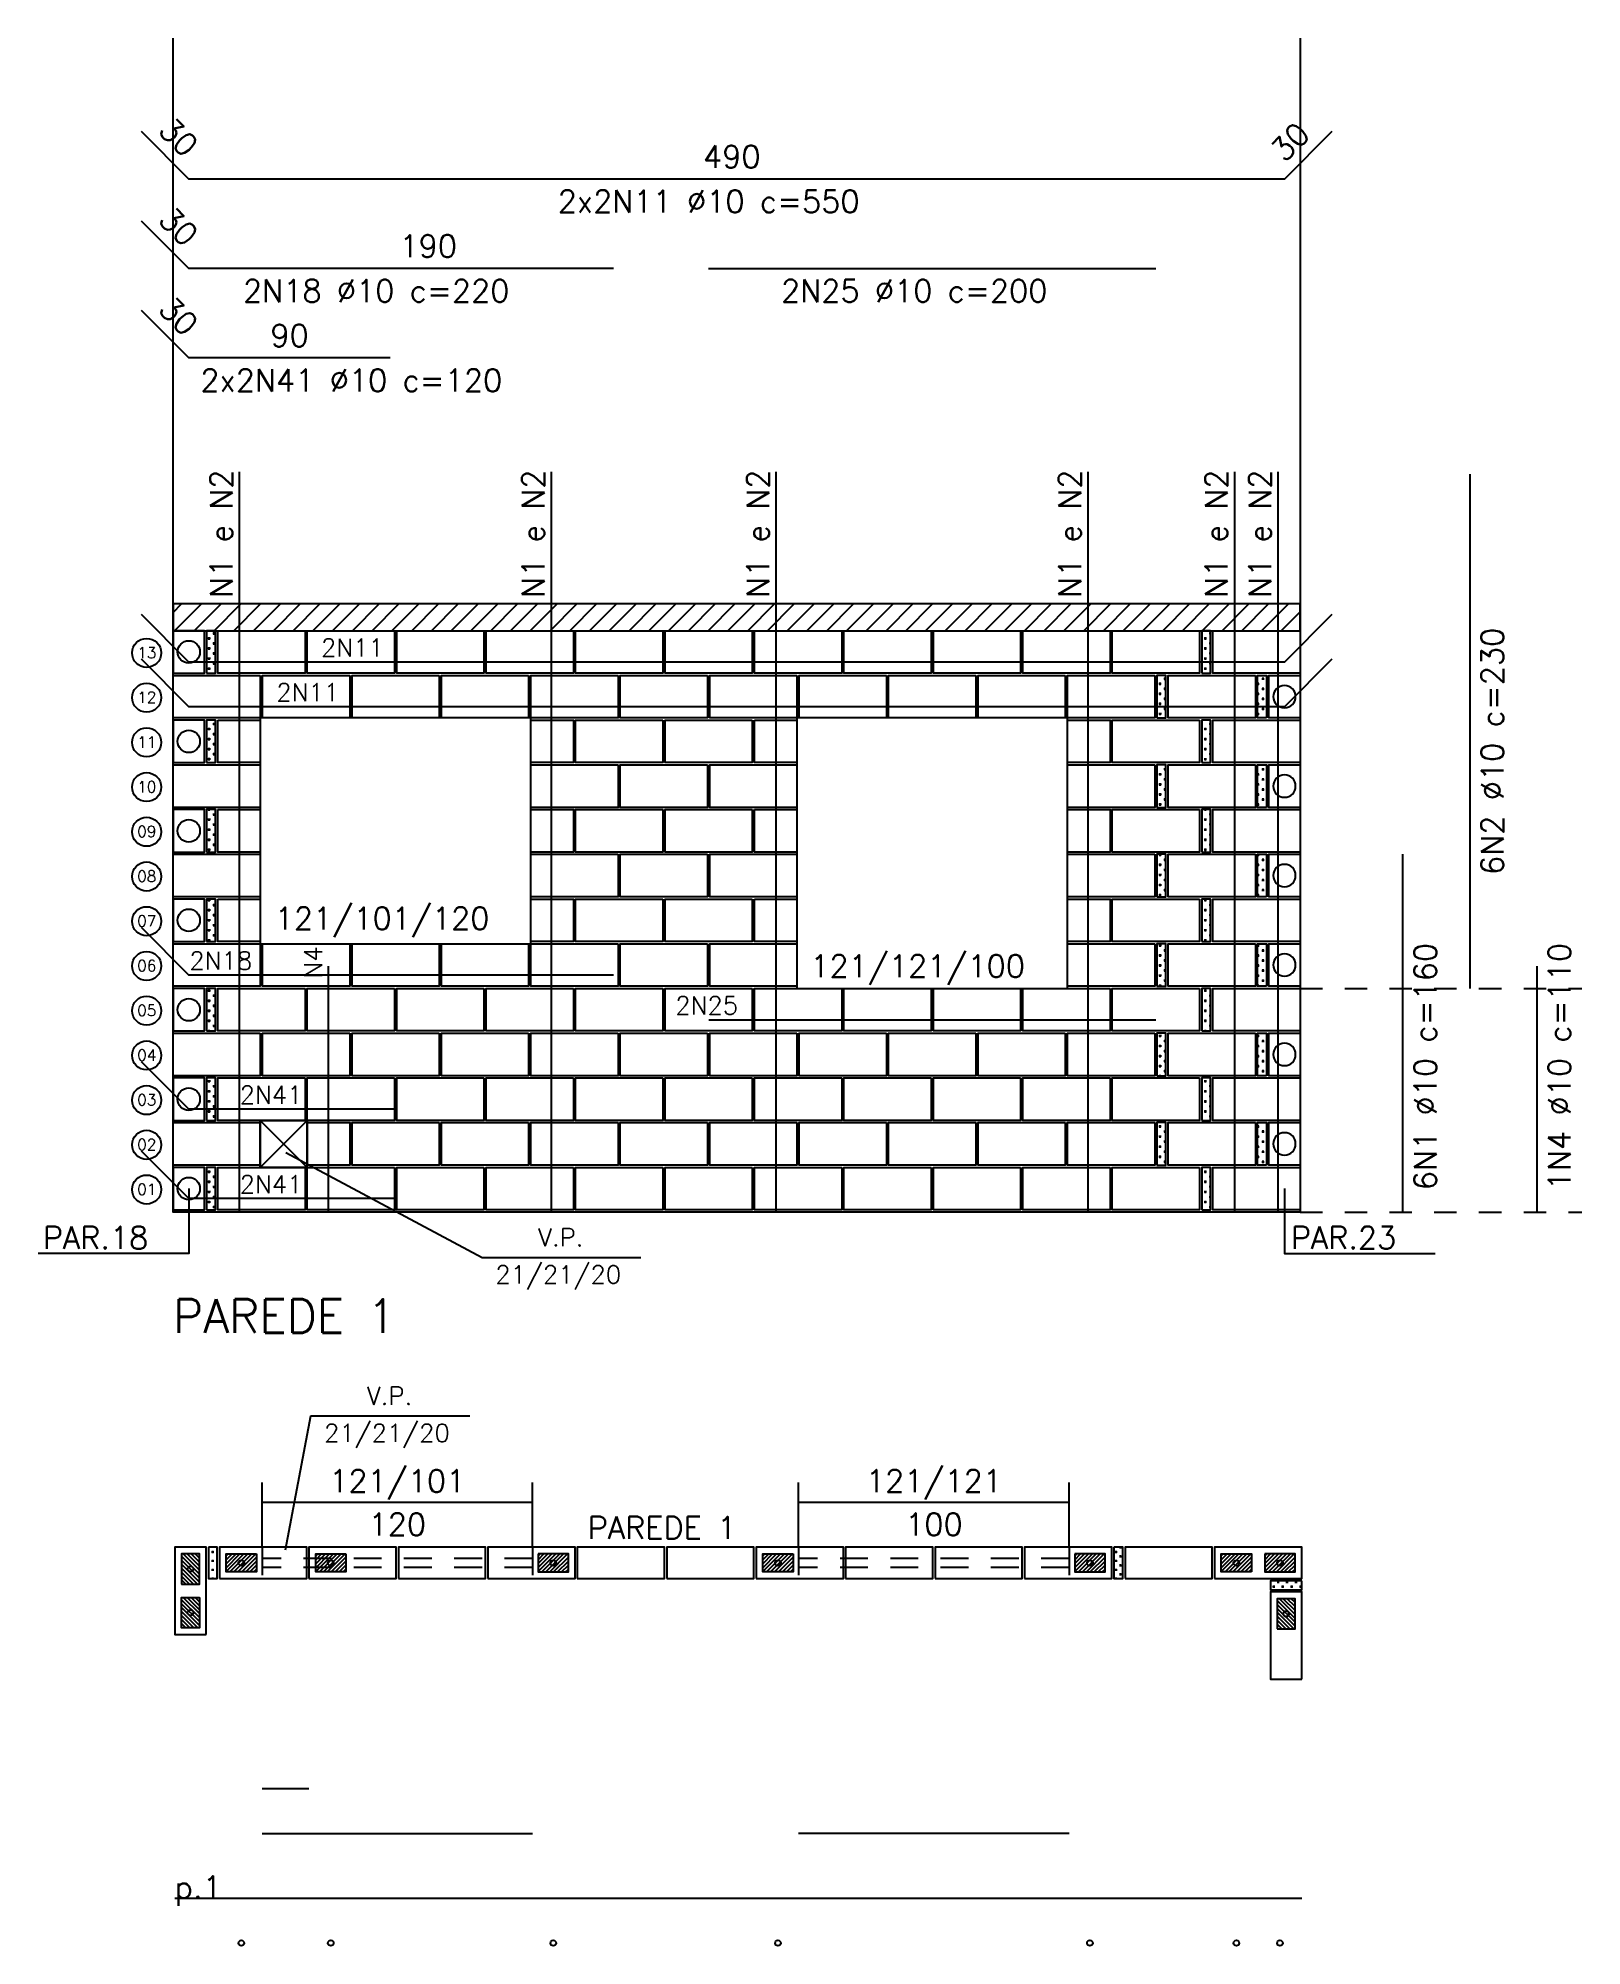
# Model space of a CAD drawing. Header units: metres. Extents: x -96 to 15, y -6 to 59.
# Drawn here: x -21.06 to -14.15, y -1.25 to 7.28 of the extents above; entities that cross this region are included whole.
import ezdxf
from ezdxf.enums import TextEntityAlignment as Align

# ---------------------------------------------------------------- set-up
doc = ezdxf.new("R2010")
doc.units = ezdxf.units.M
doc.header["$LTSCALE"] = 0.5
doc.header["$MEASUREMENT"] = 0
doc.linetypes.add('CENTER', pattern=[2, 1.25, -0.25, 0.25, -0.25])
doc.linetypes.add('HIDDEN', pattern=[0.375, 0.25, -0.125])
for name, color, linetype in [('ALV01', 2, 'CONTINUOUS'), ('AUX00', 7, 'CONTINUOUS'), ('AUX01', 1, 'CONTINUOUS'), ('B04', 6, 'CONTINUOUS'), ('B19', 3, 'CONTINUOUS'), ('B39', 2, 'CONTINUOUS'), ('B39C', 5, 'CONTINUOUS'), ('B90°', 116, 'CONTINUOUS'), ('BLOCO-E', 2, 'CONTINUOUS'), ('BLOCO-I', 3, 'CONTINUOUS'), ('BLOCOS-E', 2, 'CONTINUOUS'), ('BP', 116, 'CONTINUOUS'), ('EIX01', 1, 'CENTER'), ('ESQ00', 160, 'CONTINUOUS'), ('ESQ01', 5, 'CONTINUOUS'), ('ESQ07', 212, 'CONTINUOUS'), ('ESQUADRIAS', 5, 'HIDDEN'), ('FERRO_CANALETA', 4, 'CONTINUOUS'), ('FERRO_GROUTE', 4, 'CONTINUOUS'), ('GROUTE01', 6, 'CONTINUOUS'), ('H04', 9, 'CONTINUOUS'), ('HATCHLAJE', 251, 'HIDDEN'), ('TXPR', 3, 'CONTINUOUS'), ('TXPR02', 3, 'CONTINUOUS'), ('TXT02', 2, 'CONTINUOUS'), ('TXT05', 4, 'CONTINUOUS'), ('VIG02', 3, 'CONTINUOUS')]:
    doc.layers.add(name, color=color, linetype=linetype)
doc.styles.add('ROMANS', font='romans.shx')
doc.styles.add('SIMPLEX', font='SIMPLEX')
pattern_1 = [(45, (43.315318, -24.389187), (-0.0088388348, 0.0088388348), [])]
pattern_2 = [(1e-14, (-114.7, 93.75), (0.02, -0.02), [0.01, -0.03]), (270, (-114.695, 93.755), (-0.02, -0.02), [0.01, -0.03])]
pattern_3 = [(45, (27.520958, -23.998318), (-0.0088388348, 0.0088388348), [])]

msp = doc.modelspace()

# ---------------------------------------------------------------- texts
at = {"layer": 'AUX00', "color": 2, "style": 'SIMPLEX'}
for s, p in [('13', (-20.6125, 4.5068)), ('12', (-20.6125, 4.3068)), ('11', (-20.6125, 4.1068)), ('10', (-20.6125, 3.9068)), ('09', (-20.6125, 3.7068)), ('08', (-20.6125, 3.5068)), ('07', (-20.6125, 3.3068)), ('06', (-20.6125, 3.1068)), ('05', (-20.6125, 2.9068)), ('04', (-20.6125, 2.7068)), ('03', (-20.6125, 2.5068)), ('02', (-20.6125, 2.3068)), ('01', (-20.6125, 2.1068))]:
    msp.add_text(s, height=0.05, rotation=360, dxfattribs=at).set_placement(p)
at = {"layer": 'TXPR02', "style": 'SIMPLEX'}
msp.add_text('PAREDE 1', height=0.1, dxfattribs=at).set_placement((-18.5973, 0.5679))
at = {"layer": 'TXT02'}
for s, height, rotation, style, p in [('30', 0.1, 315.00026, 'SIMPLEX', (-20.5233, 6.862)), ('30', 0.1, 45, 'SIMPLEX', (-15.4819, 6.7206)), ('30', 0.1, 315.00026, 'SIMPLEX', (-20.5233, 6.462)), ('30', 0.1, 315.00026, 'SIMPLEX', (-20.5233, 6.062)), ('N1 e N2', 0.1, 90, 'SIMPLEX', (-20.1867, 4.7763)), ('N1 e N2', 0.1, 90, 'SIMPLEX', (-18.7917, 4.7763)), ('N1 e N2', 0.1, 90, 'SIMPLEX', (-17.7867, 4.7763)), ('N1 e N2', 0.1, 90, 'SIMPLEX', (-16.3917, 4.7763)), ('N1 e N2', 0.1, 90, 'SIMPLEX', (-15.7367, 4.7763)), ('N1 e N2', 0.1, 90, 'SIMPLEX', (-15.5417, 4.7763)), ('6N2 %%C10 c=230', 0.1, 90, 'SIMPLEX', (-14.5019, 3.5375)), ('N4', 0.08, 90, 'SIMPLEX', (-19.786, 3.0738)), ('6N1 %%C10 c=160', 0.1, 90, 'SIMPLEX', (-14.8019, 2.1276)), ('1N4 %%C10 c=110', 0.1, 90, 'SIMPLEX', (-14.2019, 2.1276)), ('PAR.18', 0.1, 360, 'SIMPLEX', (-21.0344, 1.8655)), ('PAR.23', 0.1, 0, 'SIMPLEX', (-15.4532, 1.8655)), ('p.1', 0.1, 0, 'ROMANS', (-20.4444, -1.0391))]:
    msp.add_text(s, height=height, rotation=rotation, dxfattribs=dict(at, style=style)).set_placement(p)
at = {"layer": 'TXT02', "style": 'SIMPLEX'}
for s, height, p in [('490', 0.1, (-18.0819, 6.6999)), ('2x2N11 %%C10 c=550', 0.1, (-18.7319, 6.4999)), ('190', 0.1, (-19.4395, 6.2999)), ('2N18 %%C10 c=220', 0.1, (-20.1395, 6.0999)), ('2N25 %%C10 c=200', 0.1, (-17.7333, 6.0999)), ('90', 0.1, (-20.0169, 5.8999)), ('2x2N41 %%C10 c=120', 0.1, (-20.33, 5.6999)), ('2N11', 0.08, (-19.7905, 4.5142)), ('2N11', 0.08, (-19.9905, 4.3142)), ('121/101/120', 0.1, (-19.9972, 3.2933)), ('2N18', 0.08, (-20.3793, 3.1142)), ('121/121/100', 0.1, (-17.6022, 3.0799)), ('2N25', 0.08, (-18.2061, 2.9142)), ('2N41', 0.08, (-20.1544, 2.5142)), ('2N41', 0.08, (-20.1544, 2.1142)), ('V.P.', 0.08, (-18.8192, 1.8769)), ('21/21/20', 0.08, (-19.0108, 1.7106)), ('V.P.', 0.08, (-19.5851, 1.1681)), ('21/21/20', 0.08, (-19.7767, 1.0018))]:
    msp.add_text(s, height=height, dxfattribs=at).set_placement(p)
at = {"layer": 'TXT05', "style": 'SIMPLEX'}
msp.add_text('PAREDE 1', height=0.15, dxfattribs=at).set_placement((-20.4519, 1.4899))

# ---------------------------------------------------------------- blocks, each defined once
blk = doc.blocks.new('BE-14X04-VISTA')
at = {"layer": 'H04'}
h = blk.add_hatch(dxfattribs=at)
h.set_pattern_fill('CROSS', color=256, scale=0.090009, style=0)
h.set_pattern_definition([(360, (9.124238, 13.820944), (0.02250224, 0.02250224), [0.01125112, -0.03375336]), (90, (9.129863, 13.815318), (-0.02250224, 0.02250224), [0.01125112, -0.03375336])])
h.paths.add_polyline_path([(-0.04, 0), (0, 0), (0, 0.19), (-0.04, 0.19)])
at = {"layer": 'B04'}
blk.add_lwpolyline([(0, 0), (-0.04, 0), (-0.04, 0.19), (0, 0.19)], close=True, dxfattribs=at)
blk = doc.blocks.new('BP')
at = {"layer": 'BP'}
blk.add_lwpolyline([(0, 0), (0.14, 0), (0.14, 0.19), (0, 0.19)], close=True, dxfattribs=at)
blk.add_circle((0.07, 0.095), 0.05, dxfattribs=at)
blk = doc.blocks.new('*U57')
at = {"layer": 'BLOCOS-E'}
blk.add_lwpolyline([(0, 0), (0.39, 0), (0.39, 0.14), (0, 0.14)], close=True, dxfattribs=at)
blk = doc.blocks.new('*U56')
at = {"layer": 'AUX00'}
h = blk.add_hatch(dxfattribs=at)
h.set_pattern_fill('ANSI31', scale=0.1, style=0)
h.set_pattern_definition(pattern_1)
h.paths.add_polyline_path([(0.165, 0.03), (0.03, 0.03), (0.03, 0.11), (0.165, 0.11)])
h = blk.add_hatch(dxfattribs=at)
h.set_pattern_fill('ANSI31', scale=0.1, style=0)
h.set_pattern_definition(pattern_1)
h.paths.add_polyline_path([(0.225, 0.11), (0.225, 0.03), (0.36, 0.03), (0.36, 0.11)])
at = {"layer": 'BLOCO-I', "color": 3}
for points in [[(0.165, 0.03), (0.03, 0.03), (0.03, 0.11), (0.165, 0.11)], [(0.225, 0.11), (0.225, 0.03), (0.36, 0.03), (0.36, 0.11)]]:
    blk.add_lwpolyline(points, close=True, dxfattribs=at)
at = {"layer": 'BLOCOS-E'}
blk.add_lwpolyline([(0, 0), (0.39, 0), (0.39, 0.14), (0, 0.14)], close=True, dxfattribs=at)
at = {"layer": 'GROUTE01', "color": 6}
for centre in [(0.0975, 0.07), (0.2925, 0.07)]:
    blk.add_circle(centre, 0.0125, dxfattribs=at)
blk = doc.blocks.new('*U64')
at = {"layer": 'B04'}
h = blk.add_hatch(dxfattribs=at)
h.set_pattern_fill('CROSS', scale=0.08, angle=180, style=0)
h.set_pattern_definition(pattern_2)
h.paths.add_polyline_path([(0, 0), (0, 0.14), (0.04, 0.14), (0.04, 0)])
blk.add_lwpolyline([(0, 0), (0, 0.14), (0.04, 0.14), (0.04, 0)], close=True, dxfattribs=at)
blk = doc.blocks.new('*U65')
at = {"layer": 'B04'}
h = blk.add_hatch(dxfattribs=at)
h.set_pattern_fill('CROSS', scale=0.08, angle=180, style=0)
h.set_pattern_definition(pattern_2)
h.paths.add_polyline_path([(0, 0), (0, 0.14), (0.04, 0.14), (0.04, 0)])
blk.add_lwpolyline([(0, 0), (0, 0.14), (0.04, 0.14), (0.04, 0)], close=True, dxfattribs=at)
blk = doc.blocks.new('*U66')
at = {"layer": 'AUX00'}
h = blk.add_hatch(dxfattribs=at)
h.set_pattern_fill('ANSI31', scale=0.1, style=0)
h.set_pattern_definition(pattern_1)
h.paths.add_polyline_path([(0.225, 0.11), (0.225, 0.03), (0.36, 0.03), (0.36, 0.11)])
at = {"layer": 'BLOCO-I', "color": 3}
blk.add_lwpolyline([(0.225, 0.11), (0.225, 0.03), (0.36, 0.03), (0.36, 0.11)], close=True, dxfattribs=at)
at = {"layer": 'BLOCOS-E'}
blk.add_lwpolyline([(0, 0), (0.39, 0), (0.39, 0.14), (0, 0.14)], close=True, dxfattribs=at)
at = {"layer": 'GROUTE01', "color": 6}
blk.add_circle((0.2925, 0.07), 0.0125, dxfattribs=at)
blk = doc.blocks.new('*U67')
at = {"layer": 'AUX01'}
for p, q in [((0, 0.14), (0, 0.43)), ((1.21, 0.14), (1.21, 0.43)), ((1.21, 0.34), (0, 0.34))]:
    blk.add_line(p, q, dxfattribs=at)
at = {"layer": 'ESQUADRIAS'}
for p, q in [((0, 0.14), (0, 0)), ((1.21, 0.09), (0, 0.09)), ((1.21, 0.14), (1.21, 0)), ((1.21, 0.05), (0, 0.05))]:
    blk.add_line(p, q, dxfattribs=at)
at = {"layer": 'TXT02', "style": 'ROMANS'}
blk.add_attdef('LARG/ALT', text='', height=0.1, dxfattribs=at).set_placement((0.605, 0.3567), align=Align.BOTTOM_CENTER)
blk.add_attdef('PEIT', text='', height=0.1, dxfattribs=at).set_placement((0.605, 0.2925), align=Align.TOP_CENTER)
blk = doc.blocks.new('*U61')
at = {"layer": 'AUX01'}
for p, q in [((0, 0.14), (0, 0.43)), ((1.21, 0.14), (1.21, 0.43)), ((1.21, 0.34), (0, 0.34))]:
    blk.add_line(p, q, dxfattribs=at)
at = {"layer": 'ESQUADRIAS'}
for p, q in [((0, 0.14), (0, 0)), ((1.21, 0.09), (0, 0.09)), ((1.21, 0.14), (1.21, 0)), ((1.21, 0.05), (0, 0.05))]:
    blk.add_line(p, q, dxfattribs=at)
at = {"layer": 'TXT02', "style": 'ROMANS'}
blk.add_attdef('LARG/ALT', text='', height=0.1, dxfattribs=at).set_placement((0.605, 0.3567), align=Align.BOTTOM_CENTER)
blk.add_attdef('PEIT', text='', height=0.1, dxfattribs=at).set_placement((0.605, 0.2925), align=Align.TOP_CENTER)
blk = doc.blocks.new('*U63')
at = {"layer": 'B04'}
h = blk.add_hatch(dxfattribs=at)
h.set_pattern_fill('CROSS', scale=0.08, angle=180, style=0)
h.set_pattern_definition(pattern_2)
h.paths.add_polyline_path([(0, 0), (0, 0.14), (0.04, 0.14), (0.04, 0)])
blk.add_lwpolyline([(0, 0), (0, 0.14), (0.04, 0.14), (0.04, 0)], close=True, dxfattribs=at)

# ---------------------------------------------------------------- hatches: boundary and pattern name
at = {"layer": 'AUX00'}
h = msp.add_hatch(dxfattribs=at)
h.set_pattern_fill('ANSI31', scale=0.1, style=0)
h.set_pattern_definition([(45, (23.070958, -23.998318), (-0.0088388348, 0.0088388348), [])])
h.paths.add_polyline_path([(-20.0794, 0.5009), (-20.0794, 0.4209), (-20.2144, 0.4209), (-20.2144, 0.5009)])
h = msp.add_hatch(dxfattribs=at)
h.set_pattern_fill('ANSI31', scale=0.1, style=0)
h.set_pattern_definition([(45, (23.470958, -23.998318), (-0.0088388348, 0.0088388348), [])])
h.paths.add_polyline_path([(-19.6794, 0.5009), (-19.6794, 0.4209), (-19.8144, 0.4209), (-19.8144, 0.5009)])
h = msp.add_hatch(dxfattribs=at)
h.set_pattern_fill('ANSI31', scale=0.1, style=0)
h.set_pattern_definition([(45, (24.270958, -23.998318), (-0.0088388348, 0.0088388348), [])])
h.paths.add_polyline_path([(-18.8194, 0.5009), (-18.8194, 0.4209), (-18.6844, 0.4209), (-18.6844, 0.5009)])
h = msp.add_hatch(dxfattribs=at)
h.set_pattern_fill('ANSI31', scale=0.1, style=0)
h.set_pattern_definition([(45, (25.470958, -23.998318), (-0.0088388348, 0.0088388348), [])])
h.paths.add_polyline_path([(-17.6794, 0.5009), (-17.6794, 0.4209), (-17.8144, 0.4209), (-17.8144, 0.5009)])
h = msp.add_hatch(dxfattribs=at)
h.set_pattern_fill('ANSI31', scale=0.1, style=0)
h.set_pattern_definition([(45, (26.670958, -23.998318), (-0.0088388348, 0.0088388348), [])])
h.paths.add_polyline_path([(-16.4194, 0.5009), (-16.4194, 0.4209), (-16.2844, 0.4209), (-16.2844, 0.5009)])
h = msp.add_hatch(dxfattribs=at)
h.set_pattern_fill('ANSI31', scale=0.1, style=0)
h.set_pattern_definition(pattern_3)
h.paths.add_polyline_path([(-15.6294, 0.4209), (-15.7644, 0.4209), (-15.7644, 0.5009), (-15.6294, 0.5009)])
h = msp.add_hatch(dxfattribs=at)
h.set_pattern_fill('ANSI31', scale=0.1, style=0)
h.set_pattern_definition(pattern_3)
h.paths.add_polyline_path([(-15.5694, 0.5009), (-15.5694, 0.4209), (-15.4344, 0.4209), (-15.4344, 0.5009)])
at = {"layer": 'HATCHLAJE'}
h = msp.add_hatch(dxfattribs=at)
h.set_pattern_fill('ANSI31', color=256, scale=0.5)
h.set_pattern_definition([(45, (-28.201895, -19.92013), (-0.04419417, 0.04419417), [])])
h.paths.add_polyline_path([(-15.4119, 4.7499), (-20.4519, 4.7499), (-20.4519, 4.6299), (-15.4119, 4.6299)])

# ---------------------------------------------------------------- linework, layer by layer
at = {"layer": 'ALV01'}
msp.add_line((-20.4444, -1.0391), (-15.4044, -1.0391), dxfattribs=at)
at = {"layer": 'AUX00'}
for centre in [(-20.5703, 4.5306), (-20.5703, 4.3306), (-20.5703, 4.1306), (-20.5703, 3.9306), (-20.5703, 3.7306), (-20.5703, 3.5306), (-20.5703, 3.3306), (-20.5703, 3.1306), (-20.5703, 2.9306), (-20.5703, 2.7306), (-20.5703, 2.5306), (-20.5703, 2.3306), (-20.5703, 2.1306)]:
    msp.add_circle(centre, 0.065, dxfattribs=at)
at = {"layer": 'AUX01'}
for p, q in [((-20.0619, 2.2299), (-19.8519, 2.4399)), ((-20.0619, 2.4399), (-19.8519, 2.2299))]:
    msp.add_line(p, q, dxfattribs=at)
for points in [[(-15.4119, 7.2799), (-15.4119, 2.0299), (-20.4519, 2.0299), (-20.4519, 7.2799)], [(-19.9485, 2.2966), (-19.0698, 1.8269), (-18.3596, 1.8269)], [(-20.3819, 2.1349), (-20.3819, 1.8441), (-21.0555, 1.8441)], [(-15.4819, 2.1349), (-15.4819, 1.8441), (-14.8083, 1.8441)], [(-19.9497, 0.5198), (-19.8357, 1.1181), (-19.1256, 1.1181)]]:
    msp.add_lwpolyline(points, dxfattribs=at)
for points in [[(-20.0619, 3.2299), (-18.8519, 3.2299), (-18.8519, 4.2399), (-20.0619, 4.2399)], [(-17.6619, 3.0299), (-16.4519, 3.0299), (-16.4519, 4.2399), (-17.6619, 4.2399)], [(-20.0619, 2.4399), (-19.8519, 2.4399), (-19.8519, 2.2299), (-20.0619, 2.2299)]]:
    msp.add_lwpolyline(points, close=True, dxfattribs=at)
at = {"layer": 'B19'}
for points in [[(-20.2519, 4.2299), (-20.0619, 4.2299), (-20.0619, 4.0399), (-20.2519, 4.0399)], [(-18.8519, 4.2299), (-18.6619, 4.2299), (-18.6619, 4.0399), (-18.8519, 4.0399)], [(-17.8519, 4.2299), (-17.6619, 4.2299), (-17.6619, 4.0399), (-17.8519, 4.0399)], [(-16.4519, 4.2299), (-16.2619, 4.2299), (-16.2619, 4.0399), (-16.4519, 4.0399)], [(-20.2519, 3.8299), (-20.0619, 3.8299), (-20.0619, 3.6399), (-20.2519, 3.6399)], [(-18.8519, 3.8299), (-18.6619, 3.8299), (-18.6619, 3.6399), (-18.8519, 3.6399)], [(-17.8519, 3.8299), (-17.6619, 3.8299), (-17.6619, 3.6399), (-17.8519, 3.6399)], [(-16.4519, 3.8299), (-16.2619, 3.8299), (-16.2619, 3.6399), (-16.4519, 3.6399)], [(-20.2519, 3.4299), (-20.0619, 3.4299), (-20.0619, 3.2399), (-20.2519, 3.2399)], [(-18.8519, 3.4299), (-18.6619, 3.4299), (-18.6619, 3.2399), (-18.8519, 3.2399)], [(-17.8519, 3.4299), (-17.6619, 3.4299), (-17.6619, 3.2399), (-17.8519, 3.2399)], [(-16.4519, 3.4299), (-16.2619, 3.4299), (-16.2619, 3.2399), (-16.4519, 3.2399)], [(-19.8519, 2.4299), (-19.6619, 2.4299), (-19.6619, 2.2399), (-19.8519, 2.2399)]]:
    msp.add_lwpolyline(points, close=True, dxfattribs=at)
at = {"layer": 'B39'}
for points in [[(-18.2619, 4.2299), (-18.2619, 4.0399), (-18.6519, 4.0399), (-18.6519, 4.2299)], [(-17.8619, 4.2299), (-17.8619, 4.0399), (-18.2519, 4.0399), (-18.2519, 4.2299)], [(-15.8619, 4.2299), (-15.8619, 4.0399), (-16.2519, 4.0399), (-16.2519, 4.2299)], [(-15.4119, 4.2299), (-15.4119, 4.0399), (-15.8019, 4.0399), (-15.8019, 4.2299)], [(-20.0619, 4.0299), (-20.0619, 3.8399), (-20.4519, 3.8399), (-20.4519, 4.0299)], [(-18.4619, 4.0299), (-18.4619, 3.8399), (-18.8519, 3.8399), (-18.8519, 4.0299)], [(-18.0619, 4.0299), (-18.0619, 3.8399), (-18.4519, 3.8399), (-18.4519, 4.0299)], [(-17.6619, 4.0299), (-17.6619, 3.8399), (-18.0519, 3.8399), (-18.0519, 4.0299)], [(-16.0619, 4.0299), (-16.0619, 3.8399), (-16.4519, 3.8399), (-16.4519, 4.0299)], [(-15.6119, 4.0299), (-15.6119, 3.8399), (-16.0019, 3.8399), (-16.0019, 4.0299)], [(-18.2619, 3.8299), (-18.2619, 3.6399), (-18.6519, 3.6399), (-18.6519, 3.8299)], [(-17.8619, 3.8299), (-17.8619, 3.6399), (-18.2519, 3.6399), (-18.2519, 3.8299)], [(-15.8619, 3.8299), (-15.8619, 3.6399), (-16.2519, 3.6399), (-16.2519, 3.8299)], [(-15.4119, 3.8299), (-15.4119, 3.6399), (-15.8019, 3.6399), (-15.8019, 3.8299)], [(-20.0619, 3.6299), (-20.0619, 3.4399), (-20.4519, 3.4399), (-20.4519, 3.6299)], [(-18.4619, 3.6299), (-18.4619, 3.4399), (-18.8519, 3.4399), (-18.8519, 3.6299)], [(-18.0619, 3.6299), (-18.0619, 3.4399), (-18.4519, 3.4399), (-18.4519, 3.6299)], [(-17.6619, 3.6299), (-17.6619, 3.4399), (-18.0519, 3.4399), (-18.0519, 3.6299)], [(-16.0619, 3.6299), (-16.0619, 3.4399), (-16.4519, 3.4399), (-16.4519, 3.6299)], [(-15.6119, 3.6299), (-15.6119, 3.4399), (-16.0019, 3.4399), (-16.0019, 3.6299)], [(-18.2619, 3.4299), (-18.2619, 3.2399), (-18.6519, 3.2399), (-18.6519, 3.4299)], [(-17.8619, 3.4299), (-17.8619, 3.2399), (-18.2519, 3.2399), (-18.2519, 3.4299)], [(-15.8619, 3.4299), (-15.8619, 3.2399), (-16.2519, 3.2399), (-16.2519, 3.4299)], [(-15.4119, 3.4299), (-15.4119, 3.2399), (-15.8019, 3.2399), (-15.8019, 3.4299)], [(-18.0619, 3.2299), (-18.0619, 3.0399), (-18.4519, 3.0399), (-18.4519, 3.2299)], [(-17.6619, 3.2299), (-17.6619, 3.0399), (-18.0519, 3.0399), (-18.0519, 3.2299)], [(-16.0619, 3.2299), (-16.0619, 3.0399), (-16.4519, 3.0399), (-16.4519, 3.2299)], [(-15.6119, 3.2299), (-15.6119, 3.0399), (-16.0019, 3.0399), (-16.0019, 3.2299)], [(-19.8619, 3.0299), (-19.8619, 2.8399), (-20.2519, 2.8399), (-20.2519, 3.0299)], [(-19.4619, 3.0299), (-19.4619, 2.8399), (-19.8519, 2.8399), (-19.8519, 3.0299)], [(-19.0619, 3.0299), (-19.0619, 2.8399), (-19.4519, 2.8399), (-19.4519, 3.0299)], [(-18.6619, 3.0299), (-18.6619, 2.8399), (-19.0519, 2.8399), (-19.0519, 3.0299)], [(-18.2619, 3.0299), (-18.2619, 2.8399), (-18.6519, 2.8399), (-18.6519, 3.0299)], [(-15.4119, 3.0299), (-15.4119, 2.8399), (-15.8019, 2.8399), (-15.8019, 3.0299)], [(-20.0619, 2.8299), (-20.0619, 2.6399), (-20.4519, 2.6399), (-20.4519, 2.8299)], [(-19.6619, 2.8299), (-19.6619, 2.6399), (-20.0519, 2.6399), (-20.0519, 2.8299)], [(-19.2619, 2.8299), (-19.2619, 2.6399), (-19.6519, 2.6399), (-19.6519, 2.8299)], [(-18.8619, 2.8299), (-18.8619, 2.6399), (-19.2519, 2.6399), (-19.2519, 2.8299)], [(-18.4619, 2.8299), (-18.4619, 2.6399), (-18.8519, 2.6399), (-18.8519, 2.8299)], [(-18.0619, 2.8299), (-18.0619, 2.6399), (-18.4519, 2.6399), (-18.4519, 2.8299)], [(-17.6619, 2.8299), (-17.6619, 2.6399), (-18.0519, 2.6399), (-18.0519, 2.8299)], [(-17.2619, 2.8299), (-17.2619, 2.6399), (-17.6519, 2.6399), (-17.6519, 2.8299)], [(-16.8619, 2.8299), (-16.8619, 2.6399), (-17.2519, 2.6399), (-17.2519, 2.8299)], [(-16.4619, 2.8299), (-16.4619, 2.6399), (-16.8519, 2.6399), (-16.8519, 2.8299)], [(-16.0619, 2.8299), (-16.0619, 2.6399), (-16.4519, 2.6399), (-16.4519, 2.8299)], [(-15.6119, 2.8299), (-15.6119, 2.6399), (-16.0019, 2.6399), (-16.0019, 2.8299)], [(-19.0619, 2.6299), (-19.0619, 2.4399), (-19.4519, 2.4399), (-19.4519, 2.6299)], [(-18.6619, 2.6299), (-18.6619, 2.4399), (-19.0519, 2.4399), (-19.0519, 2.6299)], [(-18.2619, 2.6299), (-18.2619, 2.4399), (-18.6519, 2.4399), (-18.6519, 2.6299)], [(-17.8619, 2.6299), (-17.8619, 2.4399), (-18.2519, 2.4399), (-18.2519, 2.6299)], [(-17.4619, 2.6299), (-17.4619, 2.4399), (-17.8519, 2.4399), (-17.8519, 2.6299)], [(-17.0619, 2.6299), (-17.0619, 2.4399), (-17.4519, 2.4399), (-17.4519, 2.6299)], [(-16.6619, 2.6299), (-16.6619, 2.4399), (-17.0519, 2.4399), (-17.0519, 2.6299)], [(-16.2619, 2.6299), (-16.2619, 2.4399), (-16.6519, 2.4399), (-16.6519, 2.6299)], [(-15.8619, 2.6299), (-15.8619, 2.4399), (-16.2519, 2.4399), (-16.2519, 2.6299)], [(-15.4119, 2.6299), (-15.4119, 2.4399), (-15.8019, 2.4399), (-15.8019, 2.6299)], [(-20.0619, 2.4299), (-20.0619, 2.2399), (-20.4519, 2.2399), (-20.4519, 2.4299)], [(-19.2619, 2.4299), (-19.2619, 2.2399), (-19.6519, 2.2399), (-19.6519, 2.4299)], [(-18.8619, 2.4299), (-18.8619, 2.2399), (-19.2519, 2.2399), (-19.2519, 2.4299)], [(-18.4619, 2.4299), (-18.4619, 2.2399), (-18.8519, 2.2399), (-18.8519, 2.4299)], [(-18.0619, 2.4299), (-18.0619, 2.2399), (-18.4519, 2.2399), (-18.4519, 2.4299)], [(-17.6619, 2.4299), (-17.6619, 2.2399), (-18.0519, 2.2399), (-18.0519, 2.4299)], [(-17.2619, 2.4299), (-17.2619, 2.2399), (-17.6519, 2.2399), (-17.6519, 2.4299)], [(-16.8619, 2.4299), (-16.8619, 2.2399), (-17.2519, 2.2399), (-17.2519, 2.4299)], [(-16.4619, 2.4299), (-16.4619, 2.2399), (-16.8519, 2.2399), (-16.8519, 2.4299)], [(-16.0619, 2.4299), (-16.0619, 2.2399), (-16.4519, 2.2399), (-16.4519, 2.4299)], [(-15.6119, 2.4299), (-15.6119, 2.2399), (-16.0019, 2.2399), (-16.0019, 2.4299)], [(-19.0619, 2.2299), (-19.0619, 2.0399), (-19.4519, 2.0399), (-19.4519, 2.2299)], [(-18.6619, 2.2299), (-18.6619, 2.0399), (-19.0519, 2.0399), (-19.0519, 2.2299)], [(-18.2619, 2.2299), (-18.2619, 2.0399), (-18.6519, 2.0399), (-18.6519, 2.2299)], [(-17.8619, 2.2299), (-17.8619, 2.0399), (-18.2519, 2.0399), (-18.2519, 2.2299)], [(-17.4619, 2.2299), (-17.4619, 2.0399), (-17.8519, 2.0399), (-17.8519, 2.2299)], [(-17.0619, 2.2299), (-17.0619, 2.0399), (-17.4519, 2.0399), (-17.4519, 2.2299)], [(-16.6619, 2.2299), (-16.6619, 2.0399), (-17.0519, 2.0399), (-17.0519, 2.2299)], [(-16.2619, 2.2299), (-16.2619, 2.0399), (-16.6519, 2.0399), (-16.6519, 2.2299)], [(-15.8619, 2.2299), (-15.8619, 2.0399), (-16.2519, 2.0399), (-16.2519, 2.2299)], [(-15.4119, 2.2299), (-15.4119, 2.0399), (-15.8019, 2.0399), (-15.8019, 2.2299)]]:
    msp.add_lwpolyline(points, close=True, dxfattribs=at)
at = {"layer": 'B39C'}
for points in [[(-19.8619, 4.6299), (-19.8619, 4.4399), (-20.2519, 4.4399), (-20.2519, 4.6299)], [(-19.4619, 4.6299), (-19.4619, 4.4399), (-19.8519, 4.4399), (-19.8519, 4.6299)], [(-19.0619, 4.6299), (-19.0619, 4.4399), (-19.4519, 4.4399), (-19.4519, 4.6299)], [(-18.6619, 4.6299), (-18.6619, 4.4399), (-19.0519, 4.4399), (-19.0519, 4.6299)], [(-18.2619, 4.6299), (-18.2619, 4.4399), (-18.6519, 4.4399), (-18.6519, 4.6299)], [(-17.8619, 4.6299), (-17.8619, 4.4399), (-18.2519, 4.4399), (-18.2519, 4.6299)], [(-17.4619, 4.6299), (-17.4619, 4.4399), (-17.8519, 4.4399), (-17.8519, 4.6299)], [(-17.0619, 4.6299), (-17.0619, 4.4399), (-17.4519, 4.4399), (-17.4519, 4.6299)], [(-16.6619, 4.6299), (-16.6619, 4.4399), (-17.0519, 4.4399), (-17.0519, 4.6299)], [(-16.2619, 4.6299), (-16.2619, 4.4399), (-16.6519, 4.4399), (-16.6519, 4.6299)], [(-15.8619, 4.6299), (-15.8619, 4.4399), (-16.2519, 4.4399), (-16.2519, 4.6299)], [(-15.4119, 4.6299), (-15.4119, 4.4399), (-15.8019, 4.4399), (-15.8019, 4.6299)], [(-20.0619, 4.4299), (-20.0619, 4.2399), (-20.4519, 4.2399), (-20.4519, 4.4299)], [(-19.6619, 4.4299), (-19.6619, 4.2399), (-20.0519, 4.2399), (-20.0519, 4.4299)], [(-19.2619, 4.4299), (-19.2619, 4.2399), (-19.6519, 4.2399), (-19.6519, 4.4299)], [(-18.8619, 4.4299), (-18.8619, 4.2399), (-19.2519, 4.2399), (-19.2519, 4.4299)], [(-18.4619, 4.4299), (-18.4619, 4.2399), (-18.8519, 4.2399), (-18.8519, 4.4299)], [(-18.0619, 4.4299), (-18.0619, 4.2399), (-18.4519, 4.2399), (-18.4519, 4.4299)], [(-17.6619, 4.4299), (-17.6619, 4.2399), (-18.0519, 4.2399), (-18.0519, 4.4299)], [(-17.2619, 4.4299), (-17.2619, 4.2399), (-17.6519, 4.2399), (-17.6519, 4.4299)], [(-16.8619, 4.4299), (-16.8619, 4.2399), (-17.2519, 4.2399), (-17.2519, 4.4299)], [(-16.4619, 4.4299), (-16.4619, 4.2399), (-16.8519, 4.2399), (-16.8519, 4.4299)], [(-16.0619, 4.4299), (-16.0619, 4.2399), (-16.4519, 4.2399), (-16.4519, 4.4299)], [(-15.6119, 4.4299), (-15.6119, 4.2399), (-16.0019, 4.2399), (-16.0019, 4.4299)], [(-20.0619, 3.2299), (-20.0619, 3.0399), (-20.4519, 3.0399), (-20.4519, 3.2299)], [(-19.6619, 3.2299), (-19.6619, 3.0399), (-20.0519, 3.0399), (-20.0519, 3.2299)], [(-19.2619, 3.2299), (-19.2619, 3.0399), (-19.6519, 3.0399), (-19.6519, 3.2299)], [(-18.8619, 3.2299), (-18.8619, 3.0399), (-19.2519, 3.0399), (-19.2519, 3.2299)], [(-18.4619, 3.2299), (-18.4619, 3.0399), (-18.8519, 3.0399), (-18.8519, 3.2299)], [(-17.8619, 3.0299), (-17.8619, 2.8399), (-18.2519, 2.8399), (-18.2519, 3.0299)], [(-17.4619, 3.0299), (-17.4619, 2.8399), (-17.8519, 2.8399), (-17.8519, 3.0299)], [(-17.0619, 3.0299), (-17.0619, 2.8399), (-17.4519, 2.8399), (-17.4519, 3.0299)], [(-16.6619, 3.0299), (-16.6619, 2.8399), (-17.0519, 2.8399), (-17.0519, 3.0299)], [(-16.2619, 3.0299), (-16.2619, 2.8399), (-16.6519, 2.8399), (-16.6519, 3.0299)], [(-15.8619, 3.0299), (-15.8619, 2.8399), (-16.2519, 2.8399), (-16.2519, 3.0299)], [(-19.8619, 2.6299), (-19.8619, 2.4399), (-20.2519, 2.4399), (-20.2519, 2.6299)], [(-19.4619, 2.6299), (-19.4619, 2.4399), (-19.8519, 2.4399), (-19.8519, 2.6299)], [(-19.8619, 2.2299), (-19.8619, 2.0399), (-20.2519, 2.0399), (-20.2519, 2.2299)], [(-19.4619, 2.2299), (-19.4619, 2.0399), (-19.8519, 2.0399), (-19.8519, 2.2299)]]:
    msp.add_lwpolyline(points, close=True, dxfattribs=at)
at = {"layer": 'BLOCO-I', "color": 3}
for points in [[(-20.0794, 0.5009), (-20.0794, 0.4209), (-20.2144, 0.4209), (-20.2144, 0.5009)], [(-19.6794, 0.5009), (-19.6794, 0.4209), (-19.8144, 0.4209), (-19.8144, 0.5009)], [(-18.8194, 0.5009), (-18.8194, 0.4209), (-18.6844, 0.4209), (-18.6844, 0.5009)], [(-17.6794, 0.5009), (-17.6794, 0.4209), (-17.8144, 0.4209), (-17.8144, 0.5009)], [(-16.4194, 0.5009), (-16.4194, 0.4209), (-16.2844, 0.4209), (-16.2844, 0.5009)], [(-15.6294, 0.4209), (-15.7644, 0.4209), (-15.7644, 0.5009), (-15.6294, 0.5009)], [(-15.5694, 0.5009), (-15.5694, 0.4209), (-15.4344, 0.4209), (-15.4344, 0.5009)]]:
    msp.add_lwpolyline(points, close=True, dxfattribs=at)
at = {"layer": 'BLOCOS-E'}
for points in [[(-20.2444, 0.3909), (-19.8544, 0.3909), (-19.8544, 0.5309), (-20.2444, 0.5309)], [(-19.8444, 0.3909), (-19.4544, 0.3909), (-19.4544, 0.5309), (-19.8444, 0.5309)], [(-19.0444, 0.3909), (-18.6544, 0.3909), (-18.6544, 0.5309), (-19.0444, 0.5309)], [(-17.8444, 0.3909), (-17.4544, 0.3909), (-17.4544, 0.5309), (-17.8444, 0.5309)], [(-16.6444, 0.3909), (-16.2544, 0.3909), (-16.2544, 0.5309), (-16.6444, 0.5309)], [(-15.7944, 0.3909), (-15.4044, 0.3909), (-15.4044, 0.5309), (-15.7944, 0.5309)]]:
    msp.add_lwpolyline(points, close=True, dxfattribs=at)
at = {"layer": 'EIX01', "linetype": 'HIDDEN', "ltscale": 0.5}
for p, q in [((-15.4119, 3.0299), (-14.1519, 3.0299)), ((-15.4119, 2.0299), (-14.1519, 2.0299))]:
    msp.add_line(p, q, dxfattribs=at)
at = {"layer": 'ESQ00'}
msp.add_line((-20.0544, -0.7491), (-18.8444, -0.7491), dxfattribs=at)
at = {"layer": 'ESQ01'}
msp.add_line((-16.4444, -0.7491), (-17.6544, -0.7491), dxfattribs=at)
at = {"layer": 'ESQ07'}
msp.add_line((-19.8444, -0.5491), (-20.0544, -0.5491), dxfattribs=at)
at = {"layer": 'FERRO_CANALETA'}
for points in [[(-15.2698, 6.862), (-15.4819, 6.6499), (-20.3819, 6.6499), (-20.594, 6.862)], [(-18.4819, 6.2499), (-20.3819, 6.2499), (-20.594, 6.462)], [(-18.0569, 6.2499), (-16.0569, 6.2499)], [(-19.4819, 5.8499), (-20.3819, 5.8499), (-20.594, 6.062)], [(-15.2698, 4.702), (-15.4819, 4.4899), (-20.3819, 4.4899), (-20.594, 4.702)], [(-15.2698, 4.502), (-15.4819, 4.2899), (-20.3819, 4.2899), (-20.594, 4.502)], [(-18.4819, 3.0899), (-20.3819, 3.0899), (-20.594, 3.302)], [(-18.0564, 2.8899), (-16.0564, 2.8899)], [(-19.4519, 2.4899), (-20.3819, 2.4899), (-20.594, 2.702)], [(-19.4519, 2.0899), (-20.3819, 2.0899), (-20.594, 2.302)]]:
    msp.add_lwpolyline(points, dxfattribs=at)
at = {"layer": 'FERRO_GROUTE'}
for p, q in [((-20.1544, 2.0299), (-20.1544, 5.3399)), ((-18.7594, 2.0299), (-18.7594, 5.3399)), ((-17.7544, 2.0299), (-17.7544, 5.3399)), ((-16.3594, 2.0299), (-16.3594, 5.3399)), ((-15.7044, 2.0299), (-15.7044, 5.3399)), ((-15.5094, 2.0299), (-15.5094, 5.3399)), ((-14.6519, 3.0299), (-14.6519, 5.3299)), ((-14.9519, 2.0299), (-14.9519, 3.6299)), ((-19.7569, 2.0299), (-19.7569, 3.1299)), ((-14.3519, 2.0299), (-14.3519, 3.1299))]:
    msp.add_line(p, q, dxfattribs=at)
at = {"layer": 'GROUTE01', "color": 6}
for centre in [(-20.1469, 0.4609), (-19.7469, 0.4609), (-18.7519, 0.4609), (-17.7469, 0.4609), (-16.3519, 0.4609), (-15.6969, 0.4609), (-15.5019, 0.4609), (-20.1469, -1.2391), (-19.7469, -1.2391), (-18.7519, -1.2391), (-17.7469, -1.2391), (-16.3519, -1.2391), (-15.6969, -1.2391), (-15.5019, -1.2391)]:
    msp.add_circle(centre, 0.0125, dxfattribs=at)
at = {"layer": 'VIG02'}
msp.add_lwpolyline([(-15.4119, 4.7499), (-20.4519, 4.7499), (-20.4519, 4.6299), (-15.4119, 4.6299)], close=True, dxfattribs=at)

# ---------------------------------------------------------------- block references
at = {"layer": 'B04', "xscale": -1}
for p in [(-20.3019, 4.4399), (-15.8519, 4.4399), (-16.0519, 4.2399), (-20.3019, 4.0399), (-15.8519, 4.0399), (-16.0519, 3.8399), (-20.3019, 3.6399), (-15.8519, 3.6399), (-16.0519, 3.4399), (-20.3019, 3.2399), (-15.8519, 3.2399), (-16.0519, 3.0399), (-20.3019, 2.8399), (-15.8519, 2.8399), (-16.0519, 2.6399), (-20.3019, 2.4399), (-15.8519, 2.4399), (-16.0519, 2.2399), (-20.3019, 2.0399), (-15.8519, 2.0399)]:
    msp.add_blockref('BE-14X04-VISTA', p, dxfattribs=at)
at = {"layer": 'B04'}
for p in [(-15.5619, 4.2399), (-15.5619, 3.8399), (-15.5619, 3.4399), (-15.5619, 3.0399), (-15.5619, 2.6399), (-15.5619, 2.2399)]:
    msp.add_blockref('BE-14X04-VISTA', p, dxfattribs=at)
at = {"layer": 'B04', "xscale": -1}
for name, p, rotation in [('*U64', (-20.2944, 0.5309), 180), ('*U63', (-16.2444, 0.5309), 180), ('*U65', (-15.4044, 0.3809), 90)]:
    msp.add_blockref(name, p, dxfattribs=dict(at, rotation=rotation))
at = {"layer": 'B90°'}
for p in [(-20.4519, 4.4399), (-20.4519, 4.0399), (-20.4519, 3.6399), (-20.4519, 3.2399), (-20.4519, 2.8399), (-20.4519, 2.4399), (-20.4519, 2.0399)]:
    msp.add_blockref('BP', p, dxfattribs=at)
at = {"layer": 'B90°', "xscale": -1}
for p in [(-15.4119, 4.2399), (-15.4119, 3.8399), (-15.4119, 3.4399), (-15.4119, 3.0399), (-15.4119, 2.6399), (-15.4119, 2.2399)]:
    msp.add_blockref('BP', p, dxfattribs=at)
at = {"layer": 'BLOCO-E', "rotation": 90}
for name, p in [('*U56', (-20.3044, 0.1409)), ('*U66', (-15.4044, -0.0591))]:
    msp.add_blockref(name, p, dxfattribs=at)
at = {"layer": 'BLOCO-E'}
for p in [(-19.4444, 0.3909), (-18.6444, 0.3909), (-18.2444, 0.3909), (-17.4444, 0.3909), (-17.0444, 0.3909), (-16.1944, 0.3909)]:
    msp.add_blockref('*U57', p, dxfattribs=at)
at = {"layer": 'TXPR'}
for name, p, values in [('*U61', (-20.0544, 0.3909), {'PEIT': '120', 'LARG/ALT': '121/101'}), ('*U67', (-17.6544, 0.3909), {'PEIT': '100', 'LARG/ALT': '121/121'})]:
    msp.add_blockref(name, p, dxfattribs=at).add_auto_attribs(values)

msp.set_redraw_order([(e.dxf.handle, doc.entitydb.next_handle()) for e in msp.query("TEXT MTEXT ATTDEF DIMENSION ARC_DIMENSION")])  # texts and dimensions are drawn at this point

doc.saveas('drawing.dxf')
